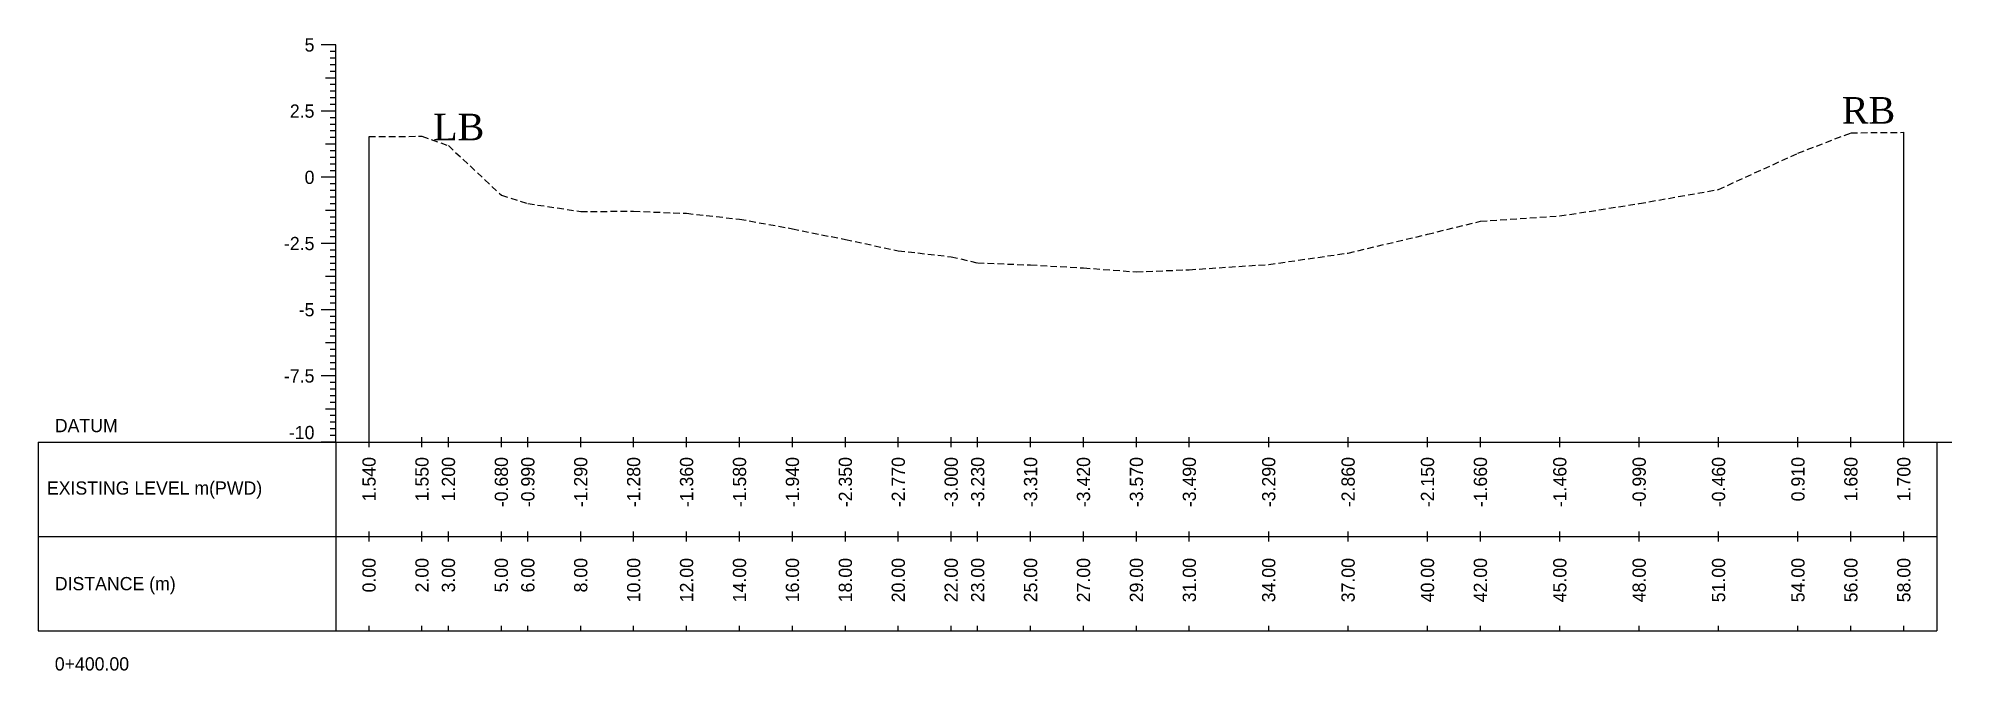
# Model space of a CAD drawing. Header units: inches. Extents: x 6579 to 9220, y -2276 to -1013.
# Drawn here: x 7030.2 to 7102.5, y -1119.5 to -1095.6 of the extents above; entities that cross this region are included whole.
import ezdxf
from ezdxf.enums import TextEntityAlignment as Align

# ---------------------------------------------------------------- set-up
doc = ezdxf.new("R2010")
doc.units = ezdxf.units.IN
doc.header["$MEASUREMENT"] = 0
doc.linetypes.add('HIDDEN', pattern=[0.375, 0.25, -0.125])
doc.layers.add('CS_Drawing', color=7, linetype='Continuous')
doc.layers.add('GL', color=3, linetype='HIDDEN')
doc.styles.add('romans', font='romans.shx')

msp = doc.modelspace()

# ---------------------------------------------------------------- texts
at = {"char_height": 1, "width": 263.40586, "attachment_point": 1, "style": 'romans'}
for s, insert in [('{\\fTimes New Roman|b0|i0|c0|p18;RB}', (7098.361, -1097.864)), ('{\\fTimes New Roman|b0|i0|c0|p18;LB}', (7045.125, -1098.493))]:
    msp.add_mtext(s, dxfattribs=dict(at, insert=insert))
at = {"layer": 'CS_Drawing'}
for s, p in [('5', (7040.637, -1095.894)), ('2.5', (7040.637, -1098.394)), ('0', (7040.637, -1100.894)), ('-2.5', (7040.637, -1103.394)), ('-5', (7040.637, -1105.894)), ('-7.5', (7040.637, -1108.394))]:
    msp.add_text(s, height=0.5, dxfattribs=at).set_placement(p, align=Align.MIDDLE_RIGHT)
for s, p in [('DATUM', (7030.825, -1110.269)), ('EXISTING LEVEL m(PWD)', (7030.526, -1112.627)), ('DISTANCE (m)', (7030.825, -1116.238)), ('0+400.00', (7030.825, -1119.269))]:
    msp.add_text(s, height=0.5, dxfattribs=at).set_placement(p, align=Align.MIDDLE_LEFT)
msp.add_text('-10', height=0.5, dxfattribs=at).set_placement((7040.637, -1110.782), align=Align.RIGHT)
for s, p in [('1.540', (7042.7, -1111.457)), ('1.550', (7044.7, -1111.457)), ('1.200', (7045.7, -1111.457)), ('-0.680', (7047.7, -1111.457)), ('-0.990', (7048.7, -1111.457)), ('-1.290', (7050.7, -1111.457)), ('-1.280', (7052.7, -1111.457)), ('-1.360', (7054.7, -1111.457)), ('-1.580', (7056.7, -1111.457)), ('-1.940', (7058.7, -1111.457)), ('-2.350', (7060.7, -1111.457)), ('-2.770', (7062.7, -1111.457)), ('-3.000', (7064.7, -1111.457)), ('-3.230', (7065.7, -1111.457)), ('-3.310', (7067.7, -1111.457)), ('-3.420', (7069.7, -1111.457)), ('-3.570', (7071.7, -1111.457)), ('-3.490', (7073.7, -1111.457)), ('-3.290', (7076.7, -1111.457)), ('-2.860', (7079.7, -1111.457)), ('-2.150', (7082.7, -1111.457)), ('-1.660', (7084.7, -1111.457)), ('-1.460', (7087.7, -1111.457)), ('-0.990', (7090.7, -1111.457)), ('-0.460', (7093.7, -1111.457)), ('0.910', (7096.7, -1111.457)), ('1.680', (7098.7, -1111.457)), ('1.700', (7100.7, -1111.457)), ('0.00', (7042.7, -1115.269)), ('2.00', (7044.7, -1115.269)), ('3.00', (7045.7, -1115.269)), ('5.00', (7047.7, -1115.269)), ('6.00', (7048.7, -1115.269)), ('8.00', (7050.7, -1115.269)), ('10.00', (7052.7, -1115.269)), ('12.00', (7054.7, -1115.269)), ('14.00', (7056.7, -1115.269)), ('16.00', (7058.7, -1115.269)), ('18.00', (7060.7, -1115.269)), ('20.00', (7062.7, -1115.269)), ('22.00', (7064.7, -1115.269)), ('23.00', (7065.7, -1115.269)), ('25.00', (7067.7, -1115.269)), ('27.00', (7069.7, -1115.269)), ('29.00', (7071.7, -1115.269)), ('31.00', (7073.7, -1115.269)), ('34.00', (7076.7, -1115.269)), ('37.00', (7079.7, -1115.269)), ('40.00', (7082.7, -1115.269)), ('42.00', (7084.7, -1115.269)), ('45.00', (7087.7, -1115.269)), ('48.00', (7090.7, -1115.269)), ('51.00', (7093.7, -1115.269)), ('54.00', (7096.7, -1115.269)), ('56.00', (7098.7, -1115.269)), ('58.00', (7100.7, -1115.269))]:
    msp.add_text(s, height=0.5, rotation=90, dxfattribs=at).set_placement(p, align=Align.MIDDLE_RIGHT)

# ---------------------------------------------------------------- linework, layer by layer
at = {"layer": 'CS_Drawing'}
for p, q in [((7041.45, -1095.894), (7040.887, -1095.894)), ((7041.45, -1095.894), (7041.056, -1095.894)), ((7041.45, -1095.894), (7041.225, -1095.894)), ((7041.45, -1096.144), (7041.225, -1096.144)), ((7041.45, -1110.894), (7041.45, -1095.894)), ((7041.45, -1096.394), (7041.225, -1096.394)), ((7041.45, -1096.644), (7041.225, -1096.644)), ((7041.45, -1096.894), (7041.225, -1096.894)), ((7041.45, -1097.144), (7041.056, -1097.144)), ((7041.45, -1097.144), (7041.225, -1097.144)), ((7041.45, -1097.394), (7041.225, -1097.394)), ((7041.45, -1097.644), (7041.225, -1097.644)), ((7041.45, -1098.394), (7040.887, -1098.394)), ((7041.45, -1098.394), (7041.056, -1098.394)), ((7041.45, -1097.894), (7041.225, -1097.894)), ((7041.45, -1098.144), (7041.225, -1098.144)), ((7041.45, -1098.394), (7041.225, -1098.394)), ((7041.45, -1098.644), (7041.225, -1098.644)), ((7041.45, -1098.894), (7041.225, -1098.894)), ((7041.45, -1099.144), (7041.225, -1099.144)), ((7041.45, -1099.644), (7041.056, -1099.644)), ((7041.45, -1099.394), (7041.225, -1099.394)), ((7041.45, -1099.644), (7041.225, -1099.644)), ((7042.7, -1110.894), (7042.7, -1099.354)), ((7100.7, -1110.894), (7100.7, -1099.194)), ((7041.45, -1099.894), (7041.225, -1099.894)), ((7041.45, -1100.144), (7041.225, -1100.144)), ((7041.45, -1100.394), (7041.225, -1100.394)), ((7041.45, -1100.894), (7040.887, -1100.894)), ((7041.45, -1100.894), (7041.056, -1100.894)), ((7041.45, -1100.644), (7041.225, -1100.644)), ((7041.45, -1100.894), (7041.225, -1100.894)), ((7041.45, -1101.144), (7041.225, -1101.144)), ((7041.45, -1101.394), (7041.225, -1101.394)), ((7041.45, -1101.644), (7041.225, -1101.644)), ((7041.45, -1101.894), (7041.225, -1101.894)), ((7041.45, -1102.144), (7041.056, -1102.144)), ((7041.45, -1102.144), (7041.225, -1102.144)), ((7041.45, -1102.394), (7041.225, -1102.394)), ((7041.45, -1102.644), (7041.225, -1102.644)), ((7041.45, -1103.394), (7040.887, -1103.394)), ((7041.45, -1103.394), (7041.056, -1103.394)), ((7041.45, -1102.894), (7041.225, -1102.894)), ((7041.45, -1103.144), (7041.225, -1103.144)), ((7041.45, -1103.394), (7041.225, -1103.394)), ((7041.45, -1103.644), (7041.225, -1103.644)), ((7041.45, -1103.894), (7041.225, -1103.894)), ((7041.45, -1104.144), (7041.225, -1104.144)), ((7041.45, -1104.644), (7041.056, -1104.644)), ((7041.45, -1104.394), (7041.225, -1104.394)), ((7041.45, -1104.644), (7041.225, -1104.644)), ((7041.45, -1104.894), (7041.225, -1104.894)), ((7041.45, -1105.144), (7041.225, -1105.144)), ((7041.45, -1105.394), (7041.225, -1105.394)), ((7041.45, -1105.644), (7041.225, -1105.644)), ((7041.45, -1105.894), (7040.887, -1105.894)), ((7041.45, -1105.894), (7041.056, -1105.894)), ((7041.45, -1105.894), (7041.225, -1105.894)), ((7041.45, -1106.144), (7041.225, -1106.144)), ((7041.45, -1106.394), (7041.225, -1106.394)), ((7041.45, -1106.644), (7041.225, -1106.644)), ((7041.45, -1106.894), (7041.225, -1106.894)), ((7041.45, -1107.144), (7041.056, -1107.144)), ((7041.45, -1107.144), (7041.225, -1107.144)), ((7041.45, -1107.394), (7041.225, -1107.394)), ((7041.45, -1107.644), (7041.225, -1107.644)), ((7041.45, -1108.394), (7040.887, -1108.394)), ((7041.45, -1108.394), (7041.056, -1108.394)), ((7041.45, -1107.894), (7041.225, -1107.894)), ((7041.45, -1108.144), (7041.225, -1108.144)), ((7041.45, -1108.394), (7041.225, -1108.394)), ((7041.45, -1108.644), (7041.225, -1108.644)), ((7041.45, -1108.894), (7041.225, -1108.894)), ((7041.45, -1109.144), (7041.225, -1109.144)), ((7041.45, -1109.644), (7041.056, -1109.644)), ((7041.45, -1109.394), (7041.225, -1109.394)), ((7041.45, -1109.644), (7041.225, -1109.644)), ((7041.45, -1109.894), (7041.225, -1109.894)), ((7041.45, -1110.144), (7041.225, -1110.144)), ((7041.45, -1110.394), (7041.225, -1110.394)), ((7041.45, -1110.644), (7041.225, -1110.644)), ((7042.7, -1111.082), (7042.7, -1110.707)), ((7044.7, -1111.082), (7044.7, -1110.707)), ((7045.7, -1111.082), (7045.7, -1110.707)), ((7047.7, -1111.082), (7047.7, -1110.707)), ((7048.7, -1111.082), (7048.7, -1110.707)), ((7050.7, -1111.082), (7050.7, -1110.707)), ((7052.7, -1111.082), (7052.7, -1110.707)), ((7054.7, -1111.082), (7054.7, -1110.707)), ((7056.7, -1111.082), (7056.7, -1110.707)), ((7058.7, -1111.082), (7058.7, -1110.707)), ((7060.7, -1111.082), (7060.7, -1110.707)), ((7062.7, -1111.082), (7062.7, -1110.707)), ((7064.7, -1111.082), (7064.7, -1110.707)), ((7065.7, -1111.082), (7065.7, -1110.707)), ((7067.7, -1111.082), (7067.7, -1110.707)), ((7069.7, -1111.082), (7069.7, -1110.707)), ((7071.7, -1111.082), (7071.7, -1110.707)), ((7073.7, -1111.082), (7073.7, -1110.707)), ((7076.7, -1111.082), (7076.7, -1110.707)), ((7079.7, -1111.082), (7079.7, -1110.707)), ((7082.7, -1111.082), (7082.7, -1110.707)), ((7084.7, -1111.082), (7084.7, -1110.707)), ((7087.7, -1111.082), (7087.7, -1110.707)), ((7090.7, -1111.082), (7090.7, -1110.707)), ((7093.7, -1111.082), (7093.7, -1110.707)), ((7096.7, -1111.082), (7096.7, -1110.707)), ((7098.7, -1111.082), (7098.7, -1110.707)), ((7100.7, -1111.082), (7100.7, -1110.707)), ((7030.2, -1110.894), (7041.45, -1110.894)), ((7030.2, -1110.894), (7030.2, -1118.019)), ((7041.45, -1110.894), (7040.887, -1110.894)), ((7041.45, -1110.894), (7041.056, -1110.894)), ((7041.45, -1110.894), (7041.225, -1110.894)), ((7041.45, -1110.894), (7101.95, -1110.894)), ((7041.45, -1110.894), (7041.45, -1118.019)), ((7101.95, -1110.894), (7102.512, -1110.894)), ((7101.95, -1110.894), (7102.343, -1110.894)), ((7101.95, -1110.894), (7102.175, -1110.894)), ((7101.95, -1110.894), (7101.95, -1118.019)), ((7042.7, -1114.644), (7042.7, -1114.269)), ((7044.7, -1114.644), (7044.7, -1114.269)), ((7045.7, -1114.644), (7045.7, -1114.269)), ((7047.7, -1114.644), (7047.7, -1114.269)), ((7048.7, -1114.644), (7048.7, -1114.269)), ((7050.7, -1114.644), (7050.7, -1114.269)), ((7052.7, -1114.644), (7052.7, -1114.269)), ((7054.7, -1114.644), (7054.7, -1114.269)), ((7056.7, -1114.644), (7056.7, -1114.269)), ((7058.7, -1114.644), (7058.7, -1114.269)), ((7060.7, -1114.644), (7060.7, -1114.269)), ((7062.7, -1114.644), (7062.7, -1114.269)), ((7064.7, -1114.644), (7064.7, -1114.269)), ((7065.7, -1114.644), (7065.7, -1114.269)), ((7067.7, -1114.644), (7067.7, -1114.269)), ((7069.7, -1114.644), (7069.7, -1114.269)), ((7071.7, -1114.644), (7071.7, -1114.269)), ((7073.7, -1114.644), (7073.7, -1114.269)), ((7076.7, -1114.644), (7076.7, -1114.269)), ((7079.7, -1114.644), (7079.7, -1114.269)), ((7082.7, -1114.644), (7082.7, -1114.269)), ((7084.7, -1114.644), (7084.7, -1114.269)), ((7087.7, -1114.644), (7087.7, -1114.269)), ((7090.7, -1114.644), (7090.7, -1114.269)), ((7093.7, -1114.644), (7093.7, -1114.269)), ((7096.7, -1114.644), (7096.7, -1114.269)), ((7098.7, -1114.644), (7098.7, -1114.269)), ((7100.7, -1114.644), (7100.7, -1114.269)), ((7030.2, -1114.457), (7041.45, -1114.457)), ((7041.45, -1114.457), (7101.95, -1114.457)), ((7041.45, -1114.457), (7101.95, -1114.457)), ((7042.7, -1118.019), (7042.7, -1117.832)), ((7044.7, -1118.019), (7044.7, -1117.832)), ((7045.7, -1118.019), (7045.7, -1117.832)), ((7047.7, -1118.019), (7047.7, -1117.832)), ((7048.7, -1118.019), (7048.7, -1117.832)), ((7050.7, -1118.019), (7050.7, -1117.832)), ((7052.7, -1118.019), (7052.7, -1117.832)), ((7054.7, -1118.019), (7054.7, -1117.832)), ((7056.7, -1118.019), (7056.7, -1117.832)), ((7058.7, -1118.019), (7058.7, -1117.832)), ((7060.7, -1118.019), (7060.7, -1117.832)), ((7062.7, -1118.019), (7062.7, -1117.832)), ((7064.7, -1118.019), (7064.7, -1117.832)), ((7065.7, -1118.019), (7065.7, -1117.832)), ((7067.7, -1118.019), (7067.7, -1117.832)), ((7069.7, -1118.019), (7069.7, -1117.832)), ((7071.7, -1118.019), (7071.7, -1117.832)), ((7073.7, -1118.019), (7073.7, -1117.832)), ((7076.7, -1118.019), (7076.7, -1117.832)), ((7079.7, -1118.019), (7079.7, -1117.832)), ((7082.7, -1118.019), (7082.7, -1117.832)), ((7084.7, -1118.019), (7084.7, -1117.832)), ((7087.7, -1118.019), (7087.7, -1117.832)), ((7090.7, -1118.019), (7090.7, -1117.832)), ((7093.7, -1118.019), (7093.7, -1117.832)), ((7096.7, -1118.019), (7096.7, -1117.832)), ((7098.7, -1118.019), (7098.7, -1117.832)), ((7100.7, -1118.019), (7100.7, -1117.832)), ((7030.2, -1118.019), (7041.45, -1118.019)), ((7041.45, -1118.019), (7101.95, -1118.019))]:
    msp.add_line(p, q, dxfattribs=at)
at = {"layer": 'GL'}
msp.add_lwpolyline([(7042.7, -1099.354), (7044.7, -1099.344), (7045.7, -1099.694), (7047.7, -1101.574), (7048.7, -1101.884), (7050.7, -1102.184), (7052.7, -1102.174), (7054.7, -1102.254), (7056.7, -1102.474), (7058.7, -1102.834), (7060.7, -1103.244), (7062.7, -1103.664), (7064.7, -1103.894), (7065.7, -1104.124), (7067.7, -1104.204), (7069.7, -1104.314), (7071.7, -1104.464), (7073.7, -1104.384), (7076.7, -1104.184), (7079.7, -1103.754), (7082.7, -1103.044), (7084.7, -1102.554), (7087.7, -1102.354), (7090.7, -1101.884), (7093.7, -1101.354), (7096.7, -1099.984), (7098.7, -1099.214), (7100.7, -1099.194)], dxfattribs=at)

msp.set_redraw_order([(e.dxf.handle, doc.entitydb.next_handle()) for e in msp.query("TEXT MTEXT ATTDEF DIMENSION ARC_DIMENSION")])  # texts and dimensions are drawn at this point

doc.saveas('drawing.dxf')
